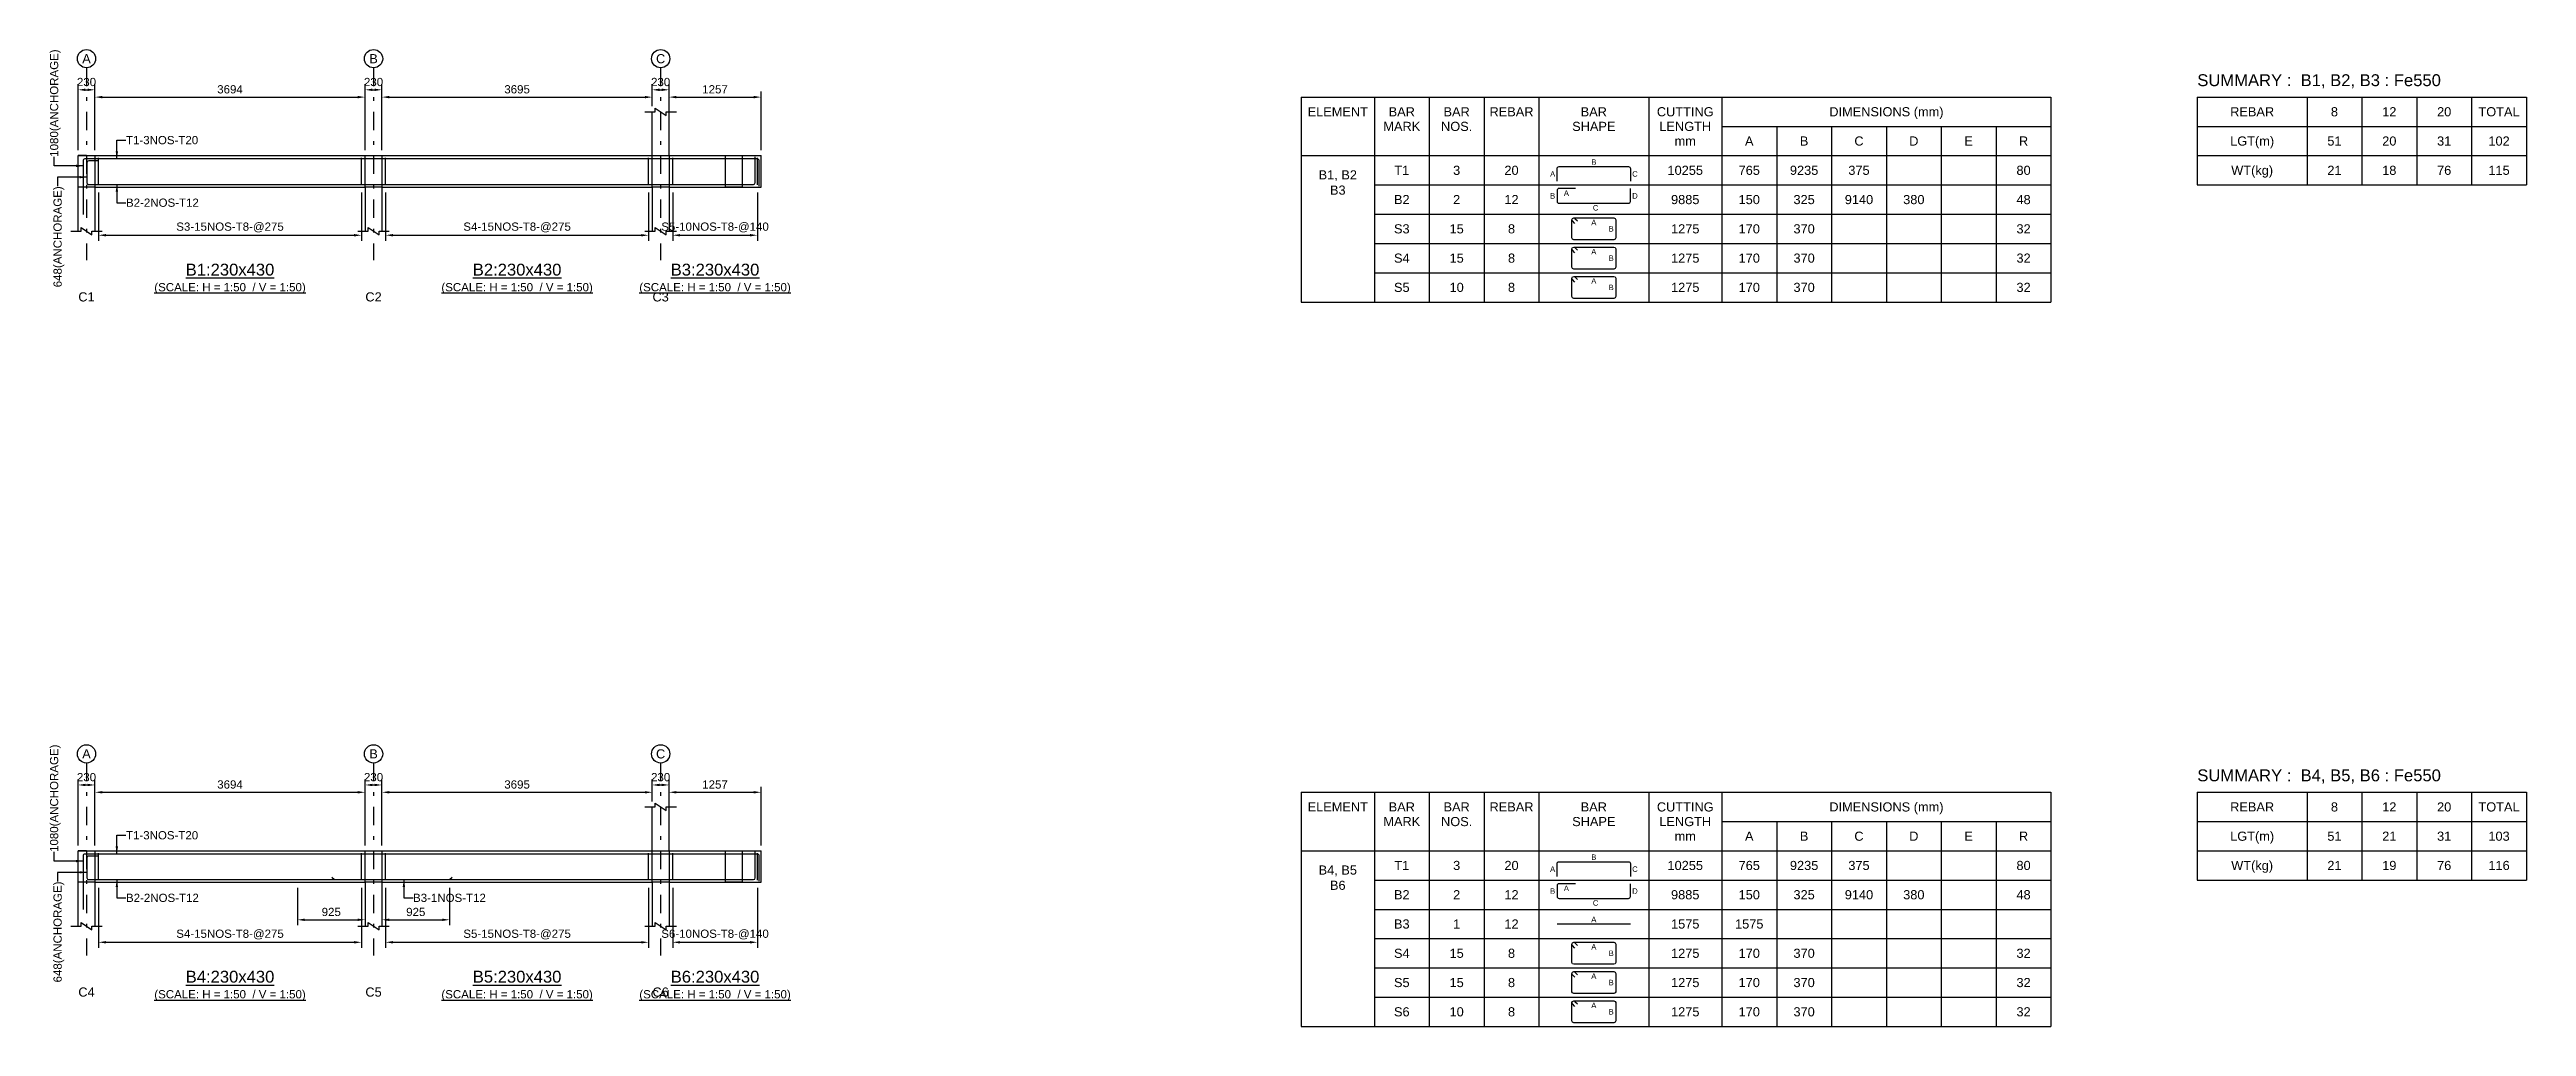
# Model space of a CAD drawing. Header units: inches. Extents: x -824 to 84876, y -179600 to 1700.
# Drawn here: x -780 to 66942, y -25000 to 1700 of the extents above; entities that cross this region are included whole.
import ezdxf
from ezdxf.enums import TextEntityAlignment as Align

# ---------------------------------------------------------------- set-up
doc = ezdxf.new("R2010")
doc.units = ezdxf.units.IN
doc.header["$LTSCALE"] = 1000
doc.header["$MEASUREMENT"] = 0
doc.linetypes.add('SCCenter', pattern=[1.2, 0.5, -0.3, 0.1, -0.3])
doc.linetypes.add('SCHidden', pattern=[0.2, 0.1, -0.1])
for name, color, linetype in [('Concrete Line', 2, 'Continuous'), ('Cut Line', 31, 'Continuous'), ('Dimension', 31, 'Continuous'), ('Grid', 8, 'Continuous'), ('Labels', 4, 'Continuous'), ('Labels_Support', 4, 'Continuous'), ('Link', 225, 'Continuous'), ('Reinforcement', 4, 'Continuous'), ('Schedule Header', 4, 'Continuous'), ('Schedule Line', 60, 'Continuous'), ('Text', 31, 'Continuous')]:
    doc.layers.add(name, color=color, linetype=linetype)
doc.styles.add('SC-SansSerif', font='SansSerif')
doc.styles.get("Standard").update_dxf_attribs({"font": 'txt.shx'})
doc.dimstyles.new('SCBBSDimStyl', dxfattribs={"dimtxt": 225, "dimasz": 200, "dimexe": 150, "dimexo": 150, "dimgap": 100, "dimtad": 1, "dimtoh": 1, "dimdec": 0, "dimzin": 0, "dimdsep": 46, "dimtxsty": 'SC-SansSerif', "dimcen": 0.09, "dimclrd": 8, "dimclre": 8, "dimclrt": 31, "dimadec": 0, "dimazin": 0, "dimtfac": 1, "dimtdec": 0, "dimtix": 1, "dimtofl": 0, "dimtmove": 0, "dimatfit": 3, "dimfxl": 1, "dimtolj": 1, "dimtzin": 0, "dimarcsym": 0})
doc.dimstyles.get("Standard").update_dxf_attribs({"dimtxt": 0.18, "dimasz": 200, "dimexe": 0.18, "dimexo": 0.0625, "dimgap": 0.09, "dimtad": 0, "dimtih": 1, "dimtoh": 1, "dimdec": 4, "dimzin": 0, "dimdsep": 46, "dimtxsty": 'Standard', "dimcen": 0.09, "dimadec": 0, "dimazin": 0, "dimtfac": 1, "dimtdec": 4, "dimtofl": 0, "dimtmove": 0, "dimatfit": 3, "dimfxl": 1, "dimtolj": 1, "dimtzin": 0, "dimarcsym": 0})

msp = doc.modelspace()

# ---------------------------------------------------------------- texts
at = {"layer": 'Dimension', "style": 'SC-SansSerif'}
for s, p in [('B', (41442, -1375)), ('A', (40317, -1700)), ('C', (42567, -1700)), ('B', (40317, -2300)), ('A', (40692, -2225)), ('C', (41492, -2625)), ('D', (42567, -2300)), ('A', (41442, -3025)), ('B', (41917, -3200)), ('A', (41442, -3825)), ('B', (41917, -4000)), ('A', (41442, -4625)), ('B', (41917, -4800)), ('B', (41442, -20375)), ('A', (40317, -20700)), ('C', (42567, -20700)), ('B', (40317, -21300)), ('A', (40692, -21225)), ('C', (41492, -21625)), ('D', (42567, -21300)), ('A', (41442, -22075)), ('A', (41442, -22825)), ('B', (41917, -23000)), ('A', (41442, -23625)), ('A', (41442, -24425)), ('B', (41917, -23800)), ('B', (41917, -24600))]:
    msp.add_text(s, height=150, dxfattribs=at).set_placement(p, align=Align.MIDDLE_CENTER)
at = {"layer": 'Grid', "style": 'SC-SansSerif'}
for s, p in [('A', (230, 1450)), ('B', (8078, 1450)), ('C', (15928, 1450)), ('A', (230, -17550)), ('B', (8078, -17550)), ('C', (15928, -17550))]:
    msp.add_text(s, height=250, dxfattribs=at).set_placement(p, align=Align.MIDDLE)
at = {"layer": 'Labels', "style": 'SC-SansSerif'}
for s, p in [('%%uB1:230x430', (4154, -4575)), ('%%uB2:230x430', (12003, -4575)), ('%%uB3:230x430', (17415, -4575)), ('%%uB4:230x430', (4154, -23900)), ('%%uB5:230x430', (12003, -23900)), ('%%uB6:230x430', (17415, -23900))]:
    msp.add_text(s, height=325, dxfattribs=at).set_placement(p, align=Align.BOTTOM_CENTER)
at = {"layer": 'Labels_Support', "style": 'SC-SansSerif'}
for s, p in [('C1', (230, -5260)), ('C2', (8078, -5260)), ('C3', (15928, -5260)), ('C4', (230, -24260)), ('C5', (8078, -24260)), ('C6', (15928, -24260))]:
    msp.add_text(s, height=250, dxfattribs=at).set_placement(p, align=Align.BOTTOM_CENTER)
at = {"layer": 'Schedule Header', "style": 'SC-SansSerif'}
for s, p in [('SUMMARY :  B1, B2, B3 : Fe550', (57942, 700)), ('SUMMARY :  B4, B5, B6 : Fe550', (57942, -18300))]:
    msp.add_text(s, height=325, dxfattribs=at).set_placement(p)
for s, p in [('ELEMENT', (34442, 0)), ('BAR', (36192, 0)), ('BAR', (37692, 0)), ('REBAR', (39192, 0)), ('BAR', (41442, 0)), ('CUTTING', (43942, 0)), ('DIMENSIONS (mm)', (49442, 0)), ('REBAR', (59442, 0)), ('8', (61692, 0)), ('12', (63192, 0)), ('20', (64692, 0)), ('TOTAL', (66192, 0)), ('MARK', (36192, -400)), ('NOS.', (37692, -400)), ('SHAPE', (41442, -400)), ('LENGTH', (43942, -400)), ('A', (45692, -800)), ('B', (47192, -800)), ('C', (48692, -800)), ('D', (50192, -800)), ('E', (51692, -800)), ('R', (53192, -800)), ('LGT(m)', (59442, -800)), ('mm', (43942, -800)), ('WT(kg)', (59442, -1600)), ('ELEMENT', (34442, -19000)), ('BAR', (36192, -19000)), ('BAR', (37692, -19000)), ('REBAR', (39192, -19000)), ('BAR', (41442, -19000)), ('CUTTING', (43942, -19000)), ('DIMENSIONS (mm)', (49442, -19000)), ('REBAR', (59442, -19000)), ('8', (61692, -19000)), ('12', (63192, -19000)), ('20', (64692, -19000)), ('TOTAL', (66192, -19000)), ('MARK', (36192, -19400)), ('NOS.', (37692, -19400)), ('SHAPE', (41442, -19400)), ('LENGTH', (43942, -19400)), ('mm', (43942, -19800)), ('A', (45692, -19800)), ('B', (47192, -19800)), ('C', (48692, -19800)), ('D', (50192, -19800)), ('E', (51692, -19800)), ('R', (53192, -19800)), ('LGT(m)', (59442, -19800)), ('WT(kg)', (59442, -20600))]:
    msp.add_text(s, height=250, dxfattribs=at).set_placement(p, align=Align.MIDDLE_CENTER)
at = {"layer": 'Text', "style": 'SC-SansSerif'}
for p in [(-656, -1230), (-656, -20230)]:
    msp.add_text('1080(ANCHORAGE)', height=225, rotation=90, dxfattribs=at).set_placement(p, align=Align.MIDDLE_LEFT)
for s, p in [('T1-3NOS-T20', (1310, -775)), ('B2-2NOS-T12', (1310, -2485)), ('T1-3NOS-T20', (1310, -19775)), ('B2-2NOS-T12', (1310, -21485)), ('B3-1NOS-T12', (9158, -21485))]:
    msp.add_text(s, height=225, dxfattribs=at).set_placement(p, align=Align.MIDDLE_LEFT)
for s, p in [('51', (61692, -800)), ('20', (63192, -800)), ('31', (64692, -800)), ('102', (66192, -800)), ('T1', (36192, -1600)), ('3', (37692, -1600)), ('20', (39192, -1600)), ('10255', (43942, -1600)), ('765', (45692, -1600)), ('9235', (47192, -1600)), ('375', (48692, -1600)), ('80', (53192, -1600)), ('21', (61692, -1600)), ('18', (63192, -1600)), ('76', (64692, -1600)), ('115', (66192, -1600)), ('B2', (36192, -2400)), ('2', (37692, -2400)), ('12', (39192, -2400)), ('9885', (43942, -2400)), ('150', (45692, -2400)), ('325', (47192, -2400)), ('9140', (48692, -2400)), ('380', (50192, -2400)), ('48', (53192, -2400)), ('S3', (36192, -3200)), ('15', (37692, -3200)), ('8', (39192, -3200)), ('1275', (43942, -3200)), ('170', (45692, -3200)), ('370', (47192, -3200)), ('32', (53192, -3200)), ('S4', (36192, -4000)), ('15', (37692, -4000)), ('8', (39192, -4000)), ('1275', (43942, -4000)), ('170', (45692, -4000)), ('370', (47192, -4000)), ('32', (53192, -4000)), ('S5', (36192, -4800)), ('10', (37692, -4800)), ('8', (39192, -4800)), ('1275', (43942, -4800)), ('170', (45692, -4800)), ('370', (47192, -4800)), ('32', (53192, -4800)), ('51', (61692, -19800)), ('21', (63192, -19800)), ('31', (64692, -19800)), ('103', (66192, -19800)), ('T1', (36192, -20600)), ('3', (37692, -20600)), ('20', (39192, -20600)), ('10255', (43942, -20600)), ('765', (45692, -20600)), ('9235', (47192, -20600)), ('375', (48692, -20600)), ('80', (53192, -20600)), ('21', (61692, -20600)), ('19', (63192, -20600)), ('76', (64692, -20600)), ('116', (66192, -20600)), ('B2', (36192, -21400)), ('2', (37692, -21400)), ('12', (39192, -21400)), ('9885', (43942, -21400)), ('150', (45692, -21400)), ('325', (47192, -21400)), ('9140', (48692, -21400)), ('380', (50192, -21400)), ('48', (53192, -21400)), ('B3', (36192, -22200)), ('1', (37692, -22200)), ('12', (39192, -22200)), ('1575', (43942, -22200)), ('1575', (45692, -22200)), ('S4', (36192, -23000)), ('15', (37692, -23000)), ('8', (39192, -23000)), ('1275', (43942, -23000)), ('170', (45692, -23000)), ('370', (47192, -23000)), ('32', (53192, -23000)), ('S5', (36192, -23800)), ('15', (37692, -23800)), ('8', (39192, -23800)), ('1275', (43942, -23800)), ('170', (45692, -23800)), ('370', (47192, -23800)), ('32', (53192, -23800)), ('S6', (36192, -24600)), ('10', (37692, -24600)), ('8', (39192, -24600)), ('1275', (43942, -24600)), ('170', (45692, -24600)), ('370', (47192, -24600)), ('32', (53192, -24600))]:
    msp.add_text(s, height=250, dxfattribs=at).set_placement(p, align=Align.MIDDLE_CENTER)
for p in [(-560, -2038), (-560, -21038)]:
    msp.add_text('648(ANCHORAGE)', height=225, rotation=90, dxfattribs=at).set_placement(p, align=Align.MIDDLE_RIGHT)
for p in [(4154, -4975), (12003, -4975), (17415, -4975), (4154, -24300), (12003, -24300), (17415, -24300)]:
    msp.add_text('%%u(SCALE: H = 1:50  / V = 1:50)', height=225, dxfattribs=at).set_placement(p, align=Align.BOTTOM_CENTER)
at = {"layer": 'Text', "char_height": 250, "attachment_point": 2, "style": 'SC-SansSerif'}
for s, insert in [('B1, B2\\PB3', (34442, -1600)), ('B4, B5\\PB6', (34442, -20600))]:
    msp.add_mtext(s, dxfattribs=dict(at, insert=insert))

# ---------------------------------------------------------------- blocks, each defined once
blk = doc.blocks.new('*D9')
at = {"color": 8, "linetype": 'ByBlock', "lineweight": -2}
for p, q in [((560, -21210), (560, -22850)), ((7748, -21210), (7748, -22850)), ((760, -22700), (7548, -22700))]:
    blk.add_line(p, q, dxfattribs=at)
at = {"color": 8}
for points in [[(560, -22700), (760, -22667), (760, -22733)], [(7748, -22700), (7548, -22733), (7548, -22667)]]:
    blk.add_solid(points, dxfattribs=at)
at = {"layer": 'DEFPOINTS', "color": 31}
for p in [(560, -21060), (7748, -21060), (560, -22700)]:
    blk.add_point(p, dxfattribs=at)
at = {"color": 31, "insert": (4154, -22488), "char_height": 225, "attachment_point": 5, "style": 'SC-SansSerif'}
blk.add_mtext('\\A1;S4-15NOS-T8-@275', dxfattribs=at)
blk = doc.blocks.new('*D10')
at = {"color": 8, "linetype": 'ByBlock', "lineweight": -2}
for p, q in [((8408, -21210), (8408, -22850)), ((15598, -21210), (15598, -22850)), ((8608, -22700), (15398, -22700))]:
    blk.add_line(p, q, dxfattribs=at)
at = {"color": 8}
for points in [[(8408, -22700), (8608, -22667), (8608, -22733)], [(15598, -22700), (15398, -22733), (15398, -22667)]]:
    blk.add_solid(points, dxfattribs=at)
at = {"layer": 'DEFPOINTS', "color": 31}
for p in [(8408, -21060), (15598, -21060), (8408, -22700)]:
    blk.add_point(p, dxfattribs=at)
at = {"color": 31, "insert": (12003, -22488), "char_height": 225, "attachment_point": 5, "style": 'SC-SansSerif'}
blk.add_mtext('\\A1;S5-15NOS-T8-@275', dxfattribs=at)
blk = doc.blocks.new('*D11')
at = {"color": 8, "linetype": 'ByBlock', "lineweight": -2}
for p, q in [((16258, -21210), (16258, -22850)), ((18572, -21210), (18572, -22850)), ((16458, -22700), (18372, -22700))]:
    blk.add_line(p, q, dxfattribs=at)
at = {"color": 8}
for points in [[(16258, -22700), (16458, -22667), (16458, -22733)], [(18572, -22700), (18372, -22733), (18372, -22667)]]:
    blk.add_solid(points, dxfattribs=at)
at = {"layer": 'DEFPOINTS', "color": 31}
for p in [(16258, -21060), (18572, -21060), (16258, -22700)]:
    blk.add_point(p, dxfattribs=at)
at = {"color": 31, "insert": (17415, -22488), "char_height": 225, "attachment_point": 5, "style": 'SC-SansSerif'}
blk.add_mtext('\\A1;S6-10NOS-T8-@140', dxfattribs=at)
blk = doc.blocks.new('*D12')
at = {"color": 8, "linetype": 'ByBlock', "lineweight": -2}
for p, q in [((5997, -21210), (5997, -22235)), ((7847, -21210), (7847, -22235)), ((6197, -22085), (7647, -22085))]:
    blk.add_line(p, q, dxfattribs=at)
at = {"color": 8}
for points in [[(5997, -22085), (6197, -22052), (6197, -22118)], [(7847, -22085), (7647, -22118), (7647, -22052)]]:
    blk.add_solid(points, dxfattribs=at)
at = {"layer": 'DEFPOINTS', "color": 31}
for p in [(5997, -21060), (7847, -21060), (5997, -22085)]:
    blk.add_point(p, dxfattribs=at)
at = {"color": 31, "insert": (6922, -21872), "char_height": 225, "attachment_point": 5, "style": 'SC-SansSerif'}
blk.add_mtext('\\A1;925', dxfattribs=at)
blk = doc.blocks.new('*D13')
at = {"color": 8, "linetype": 'ByBlock', "lineweight": -2}
for p, q in [((8308, -21210), (8308, -22235)), ((10158, -21210), (10158, -22235)), ((8508, -22085), (9958, -22085))]:
    blk.add_line(p, q, dxfattribs=at)
at = {"color": 8}
for points in [[(8308, -22085), (8508, -22052), (8508, -22118)], [(10158, -22085), (9958, -22118), (9958, -22052)]]:
    blk.add_solid(points, dxfattribs=at)
at = {"layer": 'DEFPOINTS', "color": 31}
for p in [(8308, -21060), (10158, -21060), (8308, -22085)]:
    blk.add_point(p, dxfattribs=at)
at = {"color": 31, "insert": (9233, -21872), "char_height": 225, "attachment_point": 5, "style": 'SC-SansSerif'}
blk.add_mtext('\\A1;925', dxfattribs=at)
blk = doc.blocks.new('*D14')
at = {"color": 8, "linetype": 'ByBlock', "lineweight": -2}
for p, q in [((460, -20050), (460, -18450)), ((660, -18600), (7648, -18600)), ((7848, -20050), (7848, -18450))]:
    blk.add_line(p, q, dxfattribs=at)
at = {"color": 8}
for points in [[(460, -18600), (660, -18567), (660, -18633)], [(7848, -18600), (7648, -18633), (7648, -18567)]]:
    blk.add_solid(points, dxfattribs=at)
at = {"layer": 'DEFPOINTS', "color": 31}
for p in [(460, -18600), (460, -20200), (7848, -20200)]:
    blk.add_point(p, dxfattribs=at)
at = {"color": 31, "insert": (4154, -18388), "char_height": 225, "attachment_point": 5, "style": 'SC-SansSerif'}
blk.add_mtext('\\A1;3694', dxfattribs=at)
blk = doc.blocks.new('*D15')
at = {"color": 8, "linetype": 'ByBlock', "lineweight": -2}
for p, q in [((8308, -20050), (8308, -18450)), ((8508, -18600), (15498, -18600)), ((15698, -18850), (15698, -18450))]:
    blk.add_line(p, q, dxfattribs=at)
at = {"color": 8}
for points in [[(8308, -18600), (8508, -18567), (8508, -18633)], [(15698, -18600), (15498, -18633), (15498, -18567)]]:
    blk.add_solid(points, dxfattribs=at)
at = {"layer": 'DEFPOINTS', "color": 31}
for p in [(8308, -18600), (15698, -19000), (8308, -20200)]:
    blk.add_point(p, dxfattribs=at)
at = {"color": 31, "insert": (12003, -18388), "char_height": 225, "attachment_point": 5, "style": 'SC-SansSerif'}
blk.add_mtext('\\A1;3695', dxfattribs=at)
blk = doc.blocks.new('*D16')
at = {"color": 8, "linetype": 'ByBlock', "lineweight": -2}
for p, q in [((16158, -18850), (16158, -18450)), ((16358, -18600), (18472, -18600)), ((18672, -20050), (18672, -18450))]:
    blk.add_line(p, q, dxfattribs=at)
at = {"color": 8}
for points in [[(16158, -18600), (16358, -18567), (16358, -18633)], [(18672, -18600), (18472, -18633), (18472, -18567)]]:
    blk.add_solid(points, dxfattribs=at)
at = {"layer": 'DEFPOINTS', "color": 31}
for p in [(16158, -18600), (16158, -19000), (18672, -20200)]:
    blk.add_point(p, dxfattribs=at)
at = {"color": 31, "insert": (17415, -18388), "char_height": 225, "attachment_point": 5, "style": 'SC-SansSerif'}
blk.add_mtext('\\A1;1257', dxfattribs=at)
blk = doc.blocks.new('*D17')
at = {"color": 8, "linetype": 'ByBlock', "lineweight": -2}
for p, q in [((0, -20050), (0, -18250)), ((460, -20050), (460, -18250)), ((200, -18400), (260, -18400))]:
    blk.add_line(p, q, dxfattribs=at)
at = {"color": 8}
for points in [[(0, -18400), (200, -18367), (200, -18433)], [(460, -18400), (260, -18433), (260, -18367)]]:
    blk.add_solid(points, dxfattribs=at)
at = {"layer": 'DEFPOINTS', "color": 31}
for p in [(0, -18400), (0, -20200), (460, -20200)]:
    blk.add_point(p, dxfattribs=at)
at = {"color": 31, "insert": (230, -18188), "char_height": 225, "attachment_point": 5, "style": 'SC-SansSerif'}
blk.add_mtext('\\A1;230', dxfattribs=at)
blk = doc.blocks.new('*D18')
at = {"color": 8, "linetype": 'ByBlock', "lineweight": -2}
for p, q in [((7848, -20050), (7848, -18250)), ((8308, -18850), (8308, -18250)), ((8048, -18400), (8108, -18400))]:
    blk.add_line(p, q, dxfattribs=at)
at = {"color": 8}
for points in [[(7848, -18400), (8048, -18367), (8048, -18433)], [(8308, -18400), (8108, -18433), (8108, -18367)]]:
    blk.add_solid(points, dxfattribs=at)
at = {"layer": 'DEFPOINTS', "color": 31}
for p in [(7848, -18400), (8308, -19000), (7848, -20200)]:
    blk.add_point(p, dxfattribs=at)
at = {"color": 31, "insert": (8078, -18188), "char_height": 225, "attachment_point": 5, "style": 'SC-SansSerif'}
blk.add_mtext('\\A1;230', dxfattribs=at)
blk = doc.blocks.new('*D19')
at = {"color": 8, "linetype": 'ByBlock', "lineweight": -2}
for p, q in [((15698, -18850), (15698, -18250)), ((16158, -20050), (16158, -18250)), ((15898, -18400), (15958, -18400))]:
    blk.add_line(p, q, dxfattribs=at)
at = {"color": 8}
for points in [[(15698, -18400), (15898, -18367), (15898, -18433)], [(16158, -18400), (15958, -18433), (15958, -18367)]]:
    blk.add_solid(points, dxfattribs=at)
at = {"layer": 'DEFPOINTS', "color": 31}
for p in [(15698, -18400), (15698, -19000), (16158, -20200)]:
    blk.add_point(p, dxfattribs=at)
at = {"color": 31, "insert": (15928, -18188), "char_height": 225, "attachment_point": 5, "style": 'SC-SansSerif'}
blk.add_mtext('\\A1;230', dxfattribs=at)
blk = doc.blocks.new('*D0')
at = {"color": 8, "linetype": 'ByBlock', "lineweight": -2}
for p, q in [((560, -2210), (560, -3525)), ((7748, -2210), (7748, -3525)), ((760, -3375), (7548, -3375))]:
    blk.add_line(p, q, dxfattribs=at)
at = {"color": 8}
for points in [[(560, -3375), (760, -3342), (760, -3408)], [(7748, -3375), (7548, -3408), (7548, -3342)]]:
    blk.add_solid(points, dxfattribs=at)
at = {"layer": 'DEFPOINTS', "color": 31}
for p in [(560, -2060), (7748, -2060), (560, -3375)]:
    blk.add_point(p, dxfattribs=at)
at = {"color": 31, "insert": (4154, -3162), "char_height": 225, "attachment_point": 5, "style": 'SC-SansSerif'}
blk.add_mtext('\\A1;S3-15NOS-T8-@275', dxfattribs=at)
blk = doc.blocks.new('*D1')
at = {"color": 8, "linetype": 'ByBlock', "lineweight": -2}
for p, q in [((8408, -2210), (8408, -3525)), ((15598, -2210), (15598, -3525)), ((8608, -3375), (15398, -3375))]:
    blk.add_line(p, q, dxfattribs=at)
at = {"color": 8}
for points in [[(8408, -3375), (8608, -3342), (8608, -3408)], [(15598, -3375), (15398, -3408), (15398, -3342)]]:
    blk.add_solid(points, dxfattribs=at)
at = {"layer": 'DEFPOINTS', "color": 31}
for p in [(8408, -2060), (15598, -2060), (8408, -3375)]:
    blk.add_point(p, dxfattribs=at)
at = {"color": 31, "insert": (12003, -3162), "char_height": 225, "attachment_point": 5, "style": 'SC-SansSerif'}
blk.add_mtext('\\A1;S4-15NOS-T8-@275', dxfattribs=at)
blk = doc.blocks.new('*D2')
at = {"color": 8, "linetype": 'ByBlock', "lineweight": -2}
for p, q in [((16258, -2210), (16258, -3525)), ((18572, -2210), (18572, -3525)), ((16458, -3375), (18372, -3375))]:
    blk.add_line(p, q, dxfattribs=at)
at = {"color": 8}
for points in [[(16258, -3375), (16458, -3342), (16458, -3408)], [(18572, -3375), (18372, -3408), (18372, -3342)]]:
    blk.add_solid(points, dxfattribs=at)
at = {"layer": 'DEFPOINTS', "color": 31}
for p in [(16258, -2060), (18572, -2060), (16258, -3375)]:
    blk.add_point(p, dxfattribs=at)
at = {"color": 31, "insert": (17415, -3162), "char_height": 225, "attachment_point": 5, "style": 'SC-SansSerif'}
blk.add_mtext('\\A1;S5-10NOS-T8-@140', dxfattribs=at)
blk = doc.blocks.new('*D3')
at = {"color": 8, "linetype": 'ByBlock', "lineweight": -2}
for p, q in [((460, -1050), (460, 550)), ((660, 400), (7648, 400)), ((7848, -1050), (7848, 550))]:
    blk.add_line(p, q, dxfattribs=at)
at = {"color": 8}
for points in [[(460, 400), (660, 433), (660, 367)], [(7848, 400), (7648, 367), (7648, 433)]]:
    blk.add_solid(points, dxfattribs=at)
at = {"layer": 'DEFPOINTS', "color": 31}
for p in [(460, 400), (460, -1200), (7848, -1200)]:
    blk.add_point(p, dxfattribs=at)
at = {"color": 31, "insert": (4154, 612), "char_height": 225, "attachment_point": 5, "style": 'SC-SansSerif'}
blk.add_mtext('\\A1;3694', dxfattribs=at)
blk = doc.blocks.new('*D4')
at = {"color": 8, "linetype": 'ByBlock', "lineweight": -2}
for p, q in [((8308, -1050), (8308, 550)), ((8508, 400), (15498, 400)), ((15698, 150), (15698, 550))]:
    blk.add_line(p, q, dxfattribs=at)
at = {"color": 8}
for points in [[(8308, 400), (8508, 433), (8508, 367)], [(15698, 400), (15498, 367), (15498, 433)]]:
    blk.add_solid(points, dxfattribs=at)
at = {"layer": 'DEFPOINTS', "color": 31}
for p in [(8308, 400), (15698, 0), (8308, -1200)]:
    blk.add_point(p, dxfattribs=at)
at = {"color": 31, "insert": (12003, 612), "char_height": 225, "attachment_point": 5, "style": 'SC-SansSerif'}
blk.add_mtext('\\A1;3695', dxfattribs=at)
blk = doc.blocks.new('*D5')
at = {"color": 8, "linetype": 'ByBlock', "lineweight": -2}
for p, q in [((16158, 150), (16158, 550)), ((16358, 400), (18472, 400)), ((18672, -1050), (18672, 550))]:
    blk.add_line(p, q, dxfattribs=at)
at = {"color": 8}
for points in [[(16158, 400), (16358, 433), (16358, 367)], [(18672, 400), (18472, 367), (18472, 433)]]:
    blk.add_solid(points, dxfattribs=at)
at = {"layer": 'DEFPOINTS', "color": 31}
for p in [(16158, 400), (16158, 0), (18672, -1200)]:
    blk.add_point(p, dxfattribs=at)
at = {"color": 31, "insert": (17415, 612), "char_height": 225, "attachment_point": 5, "style": 'SC-SansSerif'}
blk.add_mtext('\\A1;1257', dxfattribs=at)
blk = doc.blocks.new('*D6')
at = {"color": 8, "linetype": 'ByBlock', "lineweight": -2}
for p, q in [((0, -1050), (0, 750)), ((460, -1050), (460, 750)), ((200, 600), (260, 600))]:
    blk.add_line(p, q, dxfattribs=at)
at = {"color": 8}
for points in [[(0, 600), (200, 633), (200, 567)], [(460, 600), (260, 567), (260, 633)]]:
    blk.add_solid(points, dxfattribs=at)
at = {"layer": 'DEFPOINTS', "color": 31}
for p in [(0, 600), (0, -1200), (460, -1200)]:
    blk.add_point(p, dxfattribs=at)
at = {"color": 31, "insert": (230, 812), "char_height": 225, "attachment_point": 5, "style": 'SC-SansSerif'}
blk.add_mtext('\\A1;230', dxfattribs=at)
blk = doc.blocks.new('*D7')
at = {"color": 8, "linetype": 'ByBlock', "lineweight": -2}
for p, q in [((7848, -1050), (7848, 750)), ((8308, 150), (8308, 750)), ((8048, 600), (8108, 600))]:
    blk.add_line(p, q, dxfattribs=at)
at = {"color": 8}
for points in [[(7848, 600), (8048, 633), (8048, 567)], [(8308, 600), (8108, 567), (8108, 633)]]:
    blk.add_solid(points, dxfattribs=at)
at = {"layer": 'DEFPOINTS', "color": 31}
for p in [(7848, 600), (8308, 0), (7848, -1200)]:
    blk.add_point(p, dxfattribs=at)
at = {"color": 31, "insert": (8078, 812), "char_height": 225, "attachment_point": 5, "style": 'SC-SansSerif'}
blk.add_mtext('\\A1;230', dxfattribs=at)
blk = doc.blocks.new('*D8')
at = {"color": 8, "linetype": 'ByBlock', "lineweight": -2}
for p, q in [((15698, 150), (15698, 750)), ((16158, -1050), (16158, 750)), ((15898, 600), (15958, 600))]:
    blk.add_line(p, q, dxfattribs=at)
at = {"color": 8}
for points in [[(15698, 600), (15898, 633), (15898, 567)], [(16158, 600), (15958, 567), (15958, 633)]]:
    blk.add_solid(points, dxfattribs=at)
at = {"layer": 'DEFPOINTS', "color": 31}
for p in [(15698, 600), (15698, 0), (16158, -1200)]:
    blk.add_point(p, dxfattribs=at)
at = {"color": 31, "insert": (15928, 812), "char_height": 225, "attachment_point": 5, "style": 'SC-SansSerif'}
blk.add_mtext('\\A1;230', dxfattribs=at)

# ---------------------------------------------------------------- dimensions: what is measured, and where the dimension line sits
at = {"layer": 'Dimension'}
for base, p1, p2, text, picture, middle in [((460, 600), (0, -1200), (460, -1200), '230', '*D6', (230, 600)), ((7848, 400), (460, -1200), (7848, -1200), '3694', '*D3', (4154, 400)), ((8308, 600), (7848, -1200), (8308, 0), '230', '*D7', (8078, 600)), ((15698, 400), (8308, -1200), (15698, 0), '3695', '*D4', (12003, 400)), ((16158, 600), (15698, 0), (16158, -1200), '230', '*D8', (15928, 600)), ((18672, 400), (16158, 0), (18672, -1200), '1257', '*D5', (17415, 400)), ((7748, -3375), (560, -2060), (7748, -2060), 'S3-15NOS-T8-@275', '*D0', (4154, -3375)), ((15598, -3375), (8408, -2060), (15598, -2060), 'S4-15NOS-T8-@275', '*D1', (12003, -3375)), ((18572, -3375), (16258, -2060), (18572, -2060), 'S5-10NOS-T8-@140', '*D2', (17415, -3375)), ((460, -18400), (0, -20200), (460, -20200), '230', '*D17', (230, -18400)), ((7848, -18600), (460, -20200), (7848, -20200), '3694', '*D14', (4154, -18600)), ((8308, -18400), (7848, -20200), (8308, -19000), '230', '*D18', (8078, -18400)), ((15698, -18600), (8308, -20200), (15698, -19000), '3695', '*D15', (12003, -18600)), ((16158, -18400), (15698, -19000), (16158, -20200), '230', '*D19', (15928, -18400)), ((18672, -18600), (16158, -19000), (18672, -20200), '1257', '*D16', (17415, -18600)), ((7748, -22700), (560, -21060), (7748, -21060), 'S4-15NOS-T8-@275', '*D9', (4154, -22700)), ((7847, -22085), (5997, -21060), (7847, -21060), '925', '*D12', (6922, -22085)), ((10158, -22085), (8308, -21060), (10158, -21060), '925', '*D13', (9233, -22085)), ((15598, -22700), (8408, -21060), (15598, -21060), 'S5-15NOS-T8-@275', '*D10', (12003, -22700)), ((18572, -22700), (16258, -21060), (18572, -21060), 'S6-10NOS-T8-@140', '*D11', (17415, -22700))]:
    dim = msp.add_linear_dim(base=base, p1=p1, p2=p2, text=text, dimstyle='SCBBSDimStyl', dxfattribs=at)
    dim.commit()
    dim.dimension.update_dxf_attribs({"geometry": picture, "text_midpoint": middle})

# ---------------------------------------------------------------- linework, layer by layer
at = {"layer": 'Concrete Line'}
for p, q in [((15698, -1200), (15698, 0)), ((16158, -1200), (16158, 0)), ((0, -3260), (0, -1200)), ((230, -1200), (0, -1200)), ((18672, -2060), (18672, -1200)), ((460, -2060), (460, -3260)), ((7848, -2060), (7848, -3260)), ((8308, -2060), (8308, -3260)), ((15698, -2060), (15698, -3260)), ((16158, -2060), (16158, -3260)), ((15698, -20200), (15698, -19000)), ((16158, -20200), (16158, -19000)), ((0, -22260), (0, -20200)), ((230, -20200), (0, -20200)), ((18672, -21060), (18672, -20200)), ((460, -21060), (460, -22260)), ((7848, -21060), (7848, -22260)), ((8308, -21060), (8308, -22260)), ((15698, -21060), (15698, -22260)), ((16158, -21060), (16158, -22260))]:
    msp.add_line(p, q, dxfattribs=at)
for points in [[(0, -1200), (460, -1200), (460, -1200), (460, -2060), (460, -2060), (0, -2060), (0, -2060), (0, -1200)], [(7848, -1200), (8308, -1200), (8308, -1200), (8308, -2060), (8308, -2060), (7848, -2060), (7848, -2060), (7848, -1200)], [(15698, -1200), (16158, -1200), (16158, -1200), (16158, -2060), (16158, -2060), (15698, -2060), (15698, -2060), (15698, -1200)], [(17698, -1200), (18158, -1200), (18158, -1200), (18158, -2060), (18158, -2060), (17698, -2060), (17698, -2060), (17698, -1200)], [(0, -20200), (460, -20200), (460, -20200), (460, -21060), (460, -21060), (0, -21060), (0, -21060), (0, -20200)], [(7848, -20200), (8308, -20200), (8308, -20200), (8308, -21060), (8308, -21060), (7848, -21060), (7848, -21060), (7848, -20200)], [(15698, -20200), (16158, -20200), (16158, -20200), (16158, -21060), (16158, -21060), (15698, -21060), (15698, -21060), (15698, -20200)], [(17698, -20200), (18158, -20200), (18158, -20200), (18158, -21060), (18158, -21060), (17698, -21060), (17698, -21060), (17698, -20200)]]:
    msp.add_lwpolyline(points, close=True, dxfattribs=at)
for points in [[(230, -1200), (8078, -1200)], [(8078, -1200), (15698, -1200)], [(16158, -1200), (18672, -1200)], [(460, -2060), (7848, -2060)], [(8308, -2060), (15698, -2060)], [(16158, -2060), (18672, -2060)], [(230, -20200), (8078, -20200)], [(8078, -20200), (15698, -20200)], [(16158, -20200), (18672, -20200)], [(460, -21060), (7848, -21060)], [(8308, -21060), (15698, -21060)], [(16158, -21060), (18672, -21060)]]:
    msp.add_lwpolyline(points, dxfattribs=at)
at = {"layer": 'Concrete Line', "linetype": 'SCHidden'}
for points in [[(0, -20200), (460, -20200), (460, -20200), (460, -21060), (460, -21060), (0, -21060), (0, -21060), (0, -20200)], [(7848, -20200), (8308, -20200), (8308, -20200), (8308, -21060), (8308, -21060), (7848, -21060), (7848, -21060), (7848, -20200)], [(15698, -20200), (16158, -20200), (16158, -20200), (16158, -21060), (16158, -21060), (15698, -21060), (15698, -21060), (15698, -20200)], [(17698, -20200), (18158, -20200), (18158, -20200), (18158, -21060), (18158, -21060), (17698, -21060), (17698, -21060), (17698, -20200)]]:
    msp.add_lwpolyline(points, close=True, dxfattribs=at)
at = {"layer": 'Cut Line'}
for points in [[(15498, 0), (15778, 0), (15778, 100), (16078, -100), (16078, 0), (16358, 0)], [(-200, -3260), (80, -3260), (80, -3160), (380, -3360), (380, -3260), (660, -3260)], [(7648, -3260), (7928, -3260), (7928, -3160), (8228, -3360), (8228, -3260), (8508, -3260)], [(15498, -3260), (15778, -3260), (15778, -3160), (16078, -3360), (16078, -3260), (16358, -3260)], [(15498, -19000), (15778, -19000), (15778, -18900), (16078, -19100), (16078, -19000), (16358, -19000)], [(-200, -22260), (80, -22260), (80, -22160), (380, -22360), (380, -22260), (660, -22260)], [(7648, -22260), (7928, -22260), (7928, -22160), (8228, -22360), (8228, -22260), (8508, -22260)], [(15498, -22260), (15778, -22260), (15778, -22160), (16078, -22360), (16078, -22260), (16358, -22260)]]:
    msp.add_lwpolyline(points, dxfattribs=at)
at = {"layer": 'Grid', "linetype": 'SCCenter'}
for p, q in [((230, 1200), (230, -4060)), ((8078, 1200), (8078, -4060)), ((15928, 1200), (15928, -4060)), ((230, -17800), (230, -23060)), ((8078, -17800), (8078, -23060)), ((15928, -17800), (15928, -23060))]:
    msp.add_line(p, q, dxfattribs=at)
at = {"layer": 'Grid'}
for centre in [(230, 1450), (8078, 1450), (15928, 1450), (230, -17550), (8078, -17550), (15928, -17550)]:
    msp.add_circle(centre, 250, dxfattribs=at)
at = {"layer": 'Link'}
for p, q in [((560, -2000), (560, -1260)), ((7748, -2000), (7748, -1260)), ((8408, -2000), (8408, -1260)), ((15598, -2000), (15598, -1260)), ((16258, -2000), (16258, -1260)), ((18572, -2000), (18572, -1260)), ((560, -21000), (560, -20260)), ((7748, -21000), (7748, -20260)), ((8408, -21000), (8408, -20260)), ((15598, -21000), (15598, -20260)), ((16258, -21000), (16258, -20260)), ((18572, -21000), (18572, -20260))]:
    msp.add_line(p, q, dxfattribs=at)
at = {"layer": 'Reinforcement'}
for points in [[(144, -2804), (144, -1330, -0.4142136), (194, -1280), (18562, -1280, -0.4142136), (18612, -1330), (18612, -2030)], [(540, -1344), (290, -1344, 0.4142136), (240, -1394), (240, -1938, 0.4142136), (290, -1988), (18465.5, -1988, 0.4142135), (18515.5, -1938), (18515.5, -1230)], [(40442, -1900), (40442, -1550, -0.5), (40492, -1500), (42392, -1500, -0.5), (42442, -1550), (42442, -1900)], [(40942, -2100), (40492, -2100, 0.5), (40442, -2150), (40442, -2450, 0.5), (40492, -2500), (42392, -2500, 0.5), (42442, -2450), (42442, -2100)], [(40927.4, -3056.1), (40856.6, -2985.4, -0.1989124), (40842, -2950, -0.4142046), (40892, -2900, -0.1989044), (40927.4, -2914.6), (40998.1, -2985.4)], [(40927.4, -3856.1), (40856.6, -3785.4, -0.1989124), (40842, -3750, -0.4142046), (40892, -3700, -0.1989044), (40927.4, -3714.6), (40998.1, -3785.4)], [(40927.4, -4656.1), (40856.6, -4585.4, -0.1989124), (40842, -4550, -0.4142046), (40892, -4500, -0.1989044), (40927.4, -4514.6), (40998.1, -4585.4)], [(144, -21804), (144, -20330, -0.4142136), (194, -20280), (18562, -20280, -0.4142136), (18612, -20330), (18612, -21030)], [(540, -20344), (290, -20344, 0.4142136), (240, -20394), (240, -20938, 0.4142136), (290, -20988), (18465.5, -20988, 0.4142135), (18515.5, -20938), (18515.5, -20230)], [(40442, -20900), (40442, -20550, -0.5), (40492, -20500), (42392, -20500, -0.5), (42442, -20550), (42442, -20900)], [(40942, -21100), (40492, -21100, 0.5), (40442, -21150), (40442, -21450, 0.5), (40492, -21500), (42392, -21500, 0.5), (42442, -21450), (42442, -21100)], [(40927.4, -22856.1), (40856.6, -22785.4, -0.1989124), (40842, -22750, -0.4142046), (40892, -22700, -0.1989044), (40927.4, -22714.6), (40998.1, -22785.4)], [(40927.4, -23656.1), (40856.6, -23585.4, -0.1989124), (40842, -23550, -0.4142046), (40892, -23500, -0.1989044), (40927.4, -23514.6), (40998.1, -23585.4)], [(40927.4, -24456.1), (40856.6, -24385.4, -0.1989124), (40842, -24350, -0.4142046), (40892, -24300, -0.1989044), (40927.4, -24314.6), (40998.1, -24385.4)]]:
    msp.add_lwpolyline(points, format="xyb", dxfattribs=at)
for points in [[(40842, -2950, -0.4142046), (40892, -2900), (41992, -2900, -0.4142046), (42042, -2950), (42042, -3450, -0.4142046), (41992, -3500), (40892, -3500, -0.4142046), (40842, -3450)], [(40842, -3750, -0.4142046), (40892, -3700), (41992, -3700, -0.4142046), (42042, -3750), (42042, -4250, -0.4142046), (41992, -4300), (40892, -4300, -0.4142046), (40842, -4250)], [(40842, -4550, -0.4142046), (40892, -4500), (41992, -4500, -0.4142046), (42042, -4550), (42042, -5050, -0.4142046), (41992, -5100), (40892, -5100, -0.4142046), (40842, -5050)], [(40842, -22750, -0.4142046), (40892, -22700), (41992, -22700, -0.4142046), (42042, -22750), (42042, -23250, -0.4142046), (41992, -23300), (40892, -23300, -0.4142046), (40842, -23250)], [(40842, -23550, -0.4142046), (40892, -23500), (41992, -23500, -0.4142046), (42042, -23550), (42042, -24050, -0.4142046), (41992, -24100), (40892, -24100, -0.4142046), (40842, -24050)], [(40842, -24350, -0.4142046), (40892, -24300), (41992, -24300, -0.4142046), (42042, -24350), (42042, -24850, -0.4142046), (41992, -24900), (40892, -24900, -0.4142046), (40842, -24850)]]:
    msp.add_lwpolyline(points, format="xyb", close=True, dxfattribs=at)
for points in [[(6941.3, -20917.3), (7012, -20988), (10158, -20988), (10228.7, -20917.3)], [(40442, -22200), (42442, -22200)]]:
    msp.add_lwpolyline(points, dxfattribs=at)
at = {"layer": 'Schedule Line'}
for p, q in [((33442, 400), (53942, 400)), ((33442, 400), (33442, -5200)), ((35442, 400), (35442, -5200)), ((36942, 400), (36942, -5200)), ((38442, 400), (38442, -5200)), ((39942, 400), (39942, -5200)), ((42942, 400), (42942, -5200)), ((44942, 400), (44942, -5200)), ((53942, 400), (53942, -5200)), ((57942, 400), (66942, 400)), ((57942, 400), (57942, -2000)), ((60942, 400), (60942, -2000)), ((62442, 400), (62442, -2000)), ((63942, 400), (63942, -2000)), ((65442, 400), (65442, -2000)), ((66942, 400), (66942, -2000)), ((44942, -400), (53942, -400)), ((46442, -400), (46442, -5200)), ((47942, -400), (47942, -5200)), ((49442, -400), (49442, -5200)), ((50942, -400), (50942, -5200)), ((52442, -400), (52442, -5200)), ((57942, -400), (66942, -400)), ((33442, -1200), (53942, -1200)), ((57942, -1200), (66942, -1200)), ((35442, -2000), (53942, -2000)), ((57942, -2000), (66942, -2000)), ((35442, -2800), (53942, -2800)), ((35442, -3600), (53942, -3600)), ((35442, -4400), (53942, -4400)), ((33442, -5200), (53942, -5200)), ((35442, -5200), (53942, -5200)), ((33442, -18600), (53942, -18600)), ((33442, -18600), (33442, -25000)), ((35442, -18600), (35442, -25000)), ((36942, -18600), (36942, -25000)), ((38442, -18600), (38442, -25000)), ((39942, -18600), (39942, -25000)), ((42942, -18600), (42942, -25000)), ((44942, -18600), (44942, -25000)), ((53942, -18600), (53942, -25000)), ((57942, -18600), (66942, -18600)), ((57942, -18600), (57942, -21000)), ((60942, -18600), (60942, -21000)), ((62442, -18600), (62442, -21000)), ((63942, -18600), (63942, -21000)), ((65442, -18600), (65442, -21000)), ((66942, -18600), (66942, -21000)), ((44942, -19400), (53942, -19400)), ((46442, -19400), (46442, -25000)), ((47942, -19400), (47942, -25000)), ((49442, -19400), (49442, -25000)), ((50942, -19400), (50942, -25000)), ((52442, -19400), (52442, -25000)), ((57942, -19400), (66942, -19400)), ((33442, -20200), (53942, -20200)), ((57942, -20200), (66942, -20200)), ((35442, -21000), (53942, -21000)), ((57942, -21000), (66942, -21000)), ((35442, -21800), (53942, -21800)), ((35442, -22600), (53942, -22600)), ((35442, -23400), (53942, -23400)), ((35442, -24200), (53942, -24200)), ((33442, -25000), (53942, -25000)), ((35442, -25000), (53942, -25000))]:
    msp.add_line(p, q, dxfattribs=at)

msp.set_redraw_order([(e.dxf.handle, doc.entitydb.next_handle()) for e in msp.query("TEXT MTEXT ATTDEF DIMENSION ARC_DIMENSION")])  # texts and dimensions are drawn at this point

# ---------------------------------------------------------------- leaders
at = {"layer": 'Dimension', "color": 8}
for points in [[(144, -1480), (-656, -1480), (-656, -1230)], [(1060, -1280), (1060, -775), (1310, -775)], [(240, -1788), (-560, -1788), (-560, -2038)], [(1060, -1988), (1060, -2485), (1310, -2485)], [(144, -20480), (-656, -20480), (-656, -20230)], [(1060, -20280), (1060, -19775), (1310, -19775)], [(240, -20788), (-560, -20788), (-560, -21038)], [(1060, -20988), (1060, -21485), (1310, -21485)], [(8908, -20988), (8908, -21485), (9158, -21485)]]:
    msp.add_leader(points, dimstyle='Standard', dxfattribs=at)

doc.saveas('drawing.dxf')
